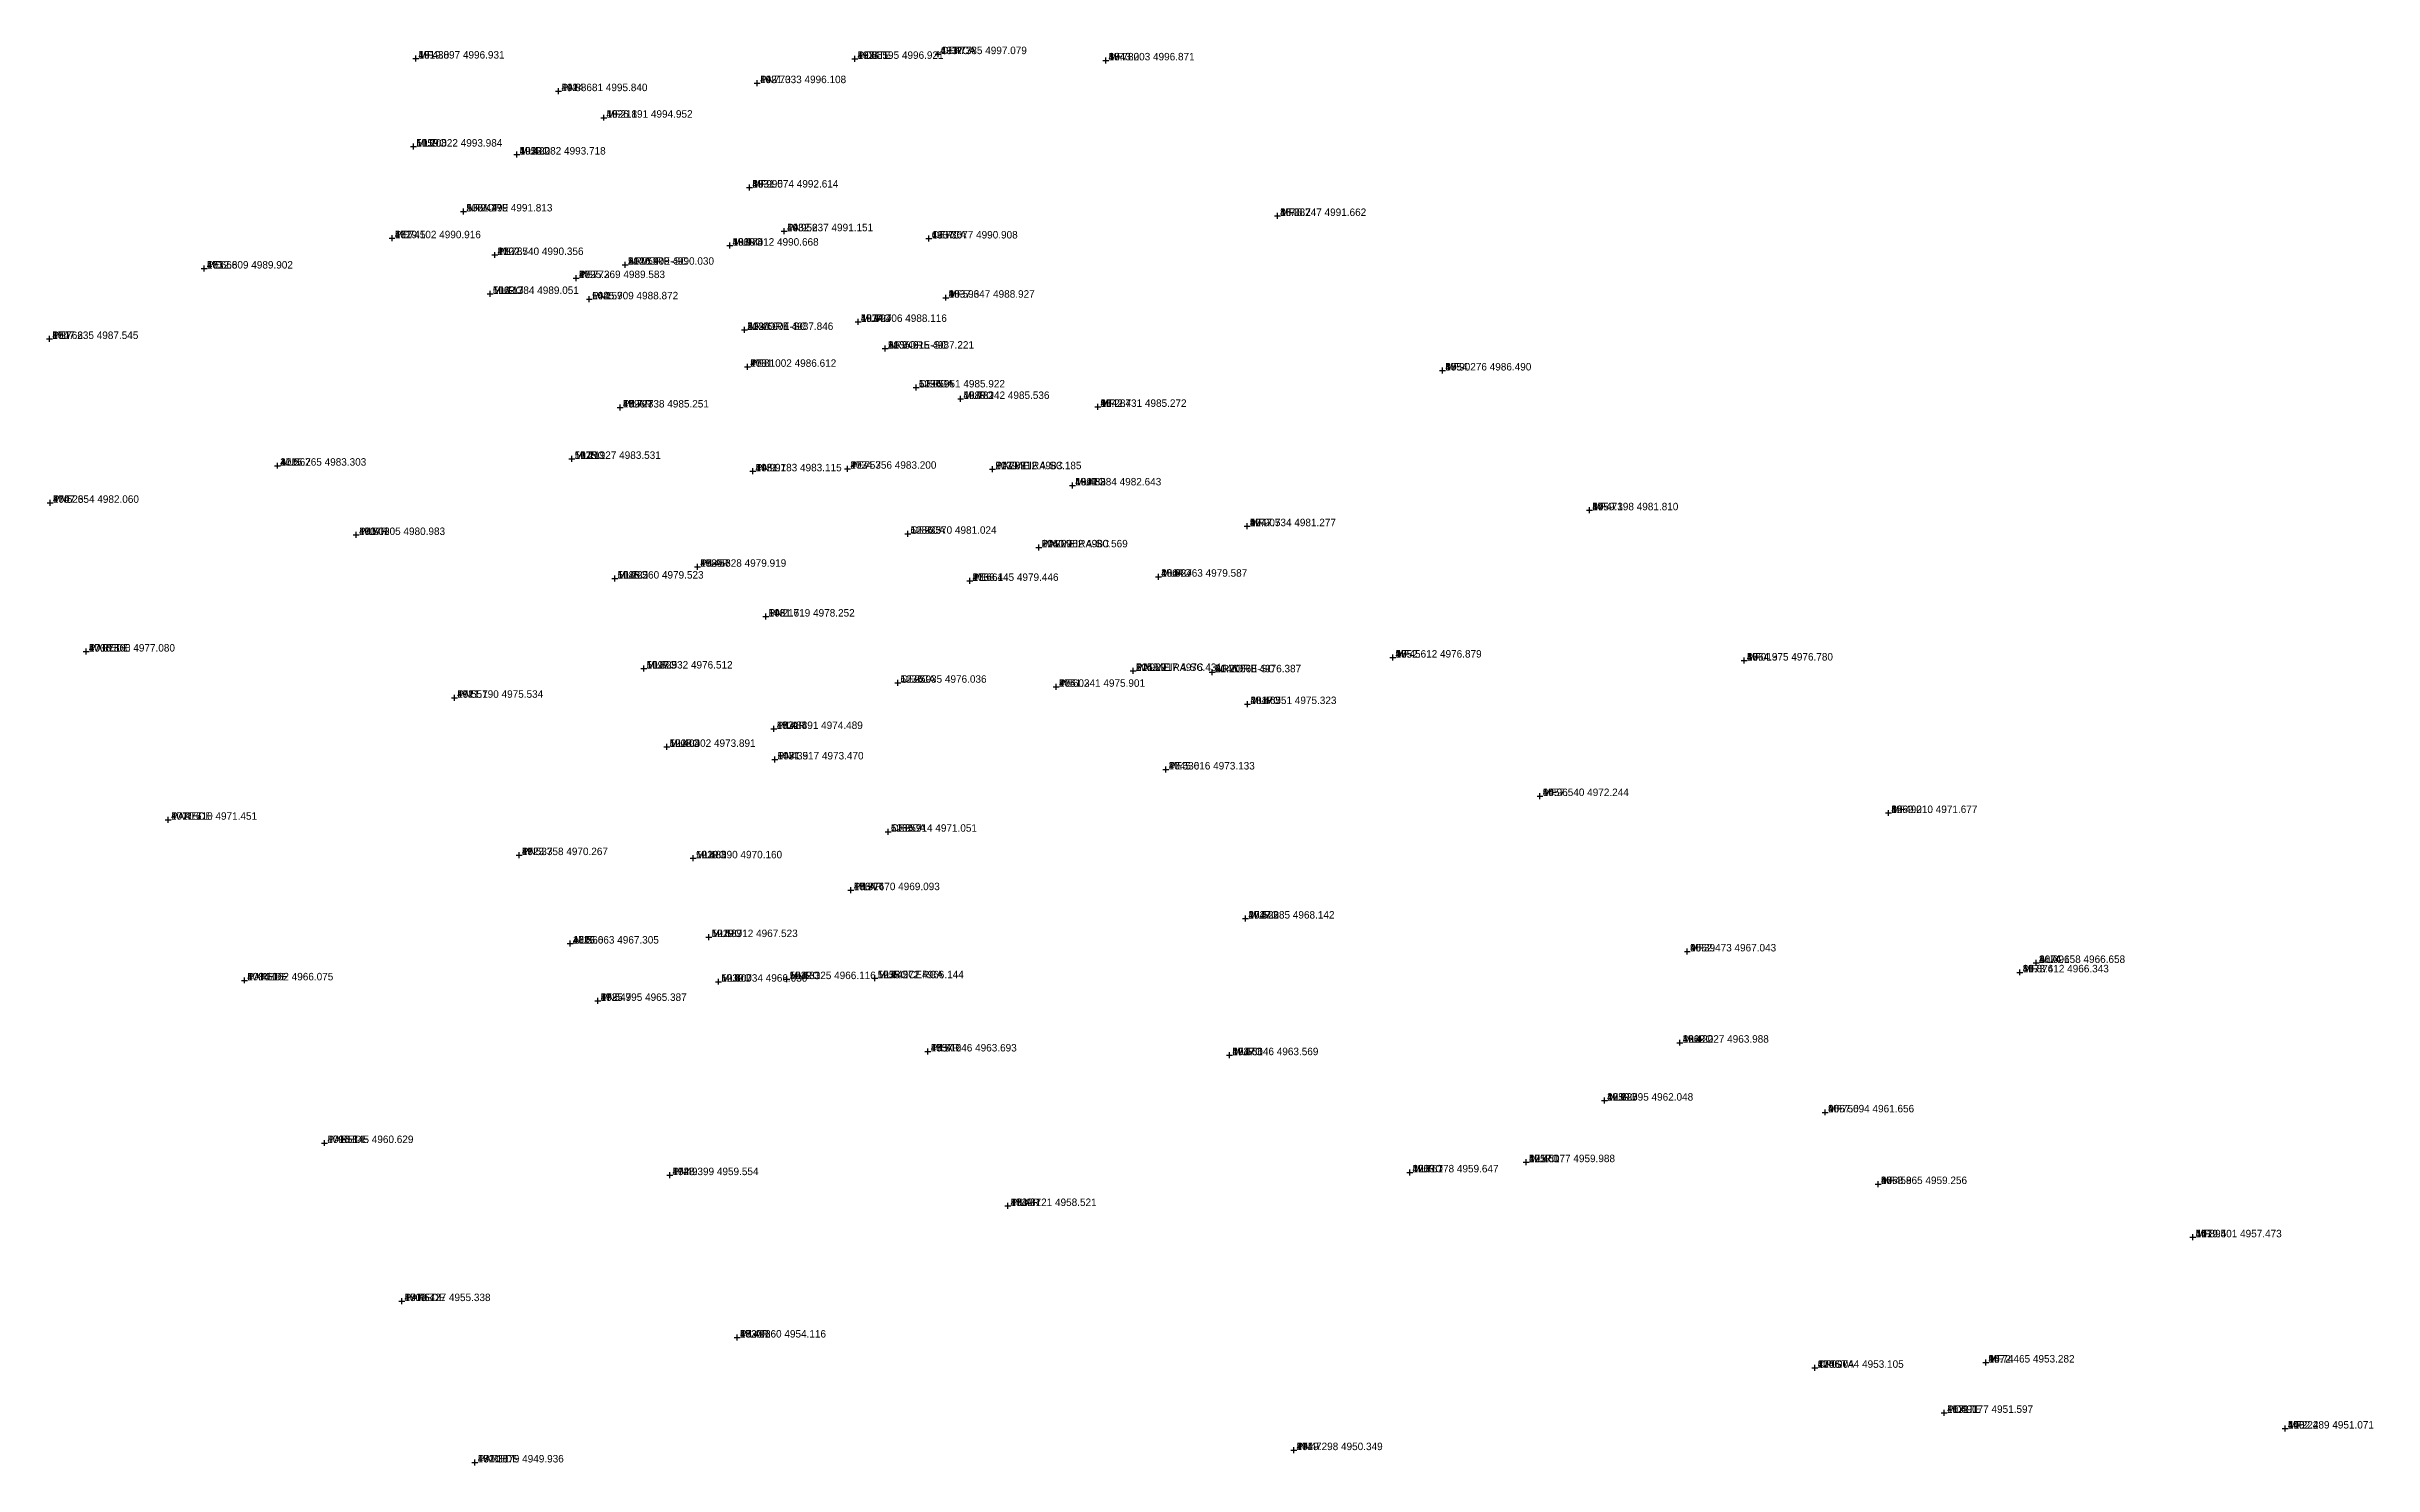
# Model space of a CAD drawing. Extents: x 955 to 1096, y 4914 to 5043.
# Drawn here: x 1007.5 to 1085.4, y 4949.8 to 4997.3 of the extents above; entities that cross this region are included whole.
import ezdxf

# ---------------------------------------------------------------- set-up
doc = ezdxf.new("R2010")
doc.units = 0
doc.linetypes.add('1', pattern=[0])
doc.layers.get('0').update_dxf_attribs({"linetype": '1'})
doc.styles.add('STD', font='txt')

msp = doc.modelspace()

# ---------------------------------------------------------------- texts
at = {"layer": 'CO_ORDS', "color": 3, "style": 'STD'}
for s, p in [(' 1037.385 4997.079', (1037.3846, 4997.0795, 49.4772)), (' 1019.897 4996.931', (1019.8969, 4996.9313, 49.4297)), (' 1034.595 4996.921', (1034.595, 4996.9211, 49.8515)), (' 1043.003 4996.871', (1043.0026, 4996.8709, 48.7821)), (' 1024.681 4995.840', (1024.6809, 4995.84, 49.8856)), (' 1031.333 4996.108', (1031.3335, 4996.1081, 49.7704)), (' 1026.191 4994.952', (1026.1911, 4994.9522, 49.2176)), (' 1019.822 4993.984', (1019.8223, 4993.9838, 50.2081)), (' 1023.282 4993.718', (1023.2815, 4993.7182, 49.4205)), (' 1031.074 4992.614', (1031.0744, 4992.6136, 48.995)), (' 1021.499 4991.813', (1021.4988, 4991.8134, 50.2419)), (' 1048.747 4991.662', (1048.7468, 4991.6625, 48.3817)), (' 1019.102 4990.916', (1019.1022, 4990.916, 47.745)), (' 1032.237 4991.151', (1032.2367, 4991.1506, 49.956)), (' 1037.077 4990.908', (1037.0774, 4990.9081, 49.7358)), (' 1022.540 4990.356', (1022.54, 4990.3557, 47.787)), (' 1030.412 4990.668', (1030.4124, 4990.6683, 48.9748)), (' 1012.809 4989.902', (1012.8095, 4989.9018, 47.6665)), (' 1025.269 4989.583', (1025.269, 4989.5825, 47.7727)), (' 1026.909 4990.030', (1026.9094, 4990.0296, 50.0542)), (' 1022.384 4989.051', (1022.384, 4989.0511, 50.1168)), (' 1025.709 4988.872', (1025.7091, 4988.8723, 50.1586)), (' 1037.647 4988.927', (1037.647, 4988.9268, 48.5931)), (' 1030.904 4987.846', (1030.9038, 4987.8461, 50.46)), (' 1034.706 4988.116', (1034.7059, 4988.1161, 48.994)), (' 1007.635 4987.545', (1007.6347, 4987.5449, 47.7624)), (' 1035.615 4987.221', (1035.6149, 4987.2208, 51.3486)), (' 1031.002 4986.612', (1031.0023, 4986.6121, 47.8102)), (' 1054.276 4986.490', (1054.2759, 4986.4897, 47.9025)), (' 1036.651 4985.922', (1036.6513, 4985.9222, 50.0586)), (' 1038.142 4985.536', (1038.1422, 4985.5365, 48.7325)), (' 1026.738 4985.251', (1026.7384, 4985.2506, 47.7234)), (' 1042.731 4985.272', (1042.7309, 4985.2723, 48.2836)), (' 1015.265 4983.303', (1015.2653, 4983.3031, 47.5671)), (' 1025.127 4983.531', (1025.1273, 4983.5308, 50.2186)), (' 1031.183 4983.115', (1031.1831, 4983.1147, 49.9972)), (' 1034.356 4983.200', (1034.3561, 4983.2002, 47.7573)), (' 1039.212 4983.185', (1039.2122, 4983.1848, 50.7878)), (' 1041.884 4982.643', (1041.8845, 4982.6426, 48.4819)), (' 1007.654 4982.060', (1007.6541, 4982.0595, 47.5227)), (' 1059.198 4981.810', (1059.1984, 4981.8103, 47.4734)), (' 1017.905 4980.983', (1017.9047, 4980.983, 47.5024)), (' 1036.370 4981.024', (1036.3702, 4981.0236, 50.2348)), (' 1047.734 4981.277', (1047.7339, 4981.2769, 47.9051)), (' 1029.328 4979.919', (1029.3276, 4979.9194, 47.4555)), (' 1040.762 4980.569', (1040.762, 4980.5687, 50.7295)), (' 1026.560 4979.523', (1026.56, 4979.5234, 50.2223)), (' 1038.445 4979.446', (1038.4447, 4979.446, 47.6611)), (' 1044.763 4979.587', (1044.7634, 4979.5867, 48.3242)), (' 1031.619 4978.252', (1031.6193, 4978.2516, 50.2169)), (' 1008.860 4977.080', (1008.8604, 4977.0798, 47.3749)), (' 1052.612 4976.879', (1052.612, 4976.8788, 47.4559)), (' 1027.532 4976.512', (1027.5319, 4976.5119, 50.3294)), (' 1036.035 4976.036', (1036.0352, 4976.0362, 50.2594)), (' 1043.917 4976.431', (1043.917, 4976.4312, 50.9275)), (' 1046.568 4976.387', (1046.5683, 4976.3866, 51.2001)), (' 1064.375 4976.780', (1064.3751, 4976.7799, 47.0186)), (' 1021.190 4975.534', (1021.1901, 4975.5335, 47.557)), (' 1041.341 4975.901', (1041.3409, 4975.9013, 47.6021)), (' 1047.751 4975.323', (1047.7506, 4975.3234, 48.4649)), (' 1031.891 4974.489', (1031.8906, 4974.4892, 47.4837)), (' 1028.302 4973.891', (1028.3019, 4973.8908, 50.4039)), (' 1031.917 4973.470', (1031.9167, 4973.4695, 50.4347)), (' 1045.016 4973.133', (1045.0159, 4973.1326, 47.536)), (' 1057.540 4972.244', (1057.54, 4972.2445, 46.9651)), (' 1011.610 4971.451', (1011.6097, 4971.4506, 47.4774)), (' 1069.210 4971.677', (1069.2104, 4971.6766, 46.4897)), (' 1035.714 4971.051', (1035.714, 4971.0507, 50.3589)), (' 1023.358 4970.267', (1023.3583, 4970.2667, 47.5372)), (' 1029.190 4970.160', (1029.19, 4970.1599, 50.4877)), (' 1034.470 4969.093', (1034.4697, 4969.0932, 47.3764)), (' 1029.712 4967.523', (1029.7122, 4967.523, 50.5892)), (' 1047.685 4968.142', (1047.6846, 4968.1416, 47.5216)), (' 1025.063 4967.305', (1025.0626, 4967.3054, 47.5663)), (' 1062.473 4967.043', (1062.4732, 4967.0426, 46.3938)), (' 1014.162 4966.075', (1014.1624, 4966.0746, 47.4595)), (' 1030.034 4966.030', (1030.0344, 4966.03, 50.8068)), (' 1032.325 4966.116', (1032.3253, 4966.1158, 50.6313)), (' 1035.272 4966.144', (1035.2718, 4966.1444, 50.6453)), (' 1073.612 4966.343', (1073.6116, 4966.3427, 45.8741)), (' 1074.158 4966.658', (1074.1579, 4966.6581, 46.0965)), (' 1025.995 4965.387', (1025.9946, 4965.3869, 47.5472)), (' 1037.046 4963.693', (1037.0457, 4963.6933, 47.512)), (' 1047.146 4963.569', (1047.1461, 4963.5693, 47.5555)), (' 1062.227 4963.988', (1062.2269, 4963.9882, 46.4205)), (' 1059.695 4962.048', (1059.695, 4962.0477, 47.3273)), (' 1067.094 4961.656', (1067.0937, 4961.6561, 45.7558)), (' 1016.845 4960.629', (1016.845, 4960.6294, 47.6506)), (' 1057.077 4959.988', (1057.0774, 4959.9879, 47.4508)), (' 1028.399 4959.554', (1028.3995, 4959.5539, 47.4927)), (' 1053.178 4959.647', (1053.1778, 4959.6472, 47.7569)), (' 1068.865 4959.256', (1068.865, 4959.2561, 45.4585)), (' 1039.721 4958.521', (1039.7208, 4958.5214, 47.4313)), (' 1079.401 4957.473', (1079.401, 4957.4733, 44.8949)), (' 1019.427 4955.338', (1019.4268, 4955.3377, 47.467)), (' 1030.660 4954.116', (1030.6596, 4954.1165, 47.4923)), (' 1030.660 4954.116', (1030.6598, 4954.1161, 47.4923)), (' 1066.744 4953.105', (1066.7437, 4953.1051, 47.0903)), (' 1072.465 4953.282', (1072.4645, 4953.2818, 44.7443)), (' 1071.077 4951.597', (1071.0773, 4951.5969, 45.4906)), (' 1049.298 4950.349', (1049.2978, 4950.3488, 47.4721)), (' 1082.489 4951.071', (1082.489, 4951.071, 44.2222)), (' 1021.879 4949.936', (1021.879, 4949.9357, 47.7302))]:
    msp.add_text(s, height=0.25, dxfattribs=at).set_placement(p)
at = {"layer": 'CODE', "color": 3, "style": 'STD'}
for s, p in [(' CERCA', (1037.3846, 4997.0795, 49.4772)), (' MF', (1019.8969, 4996.9313, 49.4297)), (' POSTE', (1034.595, 4996.9211, 49.8515)), (' MF', (1043.0026, 4996.8709, 48.7821)), (' PN', (1024.6809, 4995.84, 49.8856)), (' PN', (1031.3335, 4996.1081, 49.7704)), (' MF', (1026.1911, 4994.9522, 49.2176)), (' MURO', (1019.8223, 4993.9838, 50.2081)), (' MURO', (1023.2815, 4993.7182, 49.4205)), (' MF', (1031.0744, 4992.6136, 48.995)), (' ARVORE', (1021.4988, 4991.8134, 50.2419)), (' MF', (1048.7468, 4991.6625, 48.3817)), (' PE', (1019.1022, 4990.916, 47.745)), (' PN', (1032.2367, 4991.1506, 49.956)), (' CERCA', (1037.0774, 4990.9081, 49.7358)), (' PE', (1022.54, 4990.3557, 47.787)), (' MURO', (1030.4124, 4990.6683, 48.9748)), (' PE', (1012.8095, 4989.9018, 47.6665)), (' PE', (1025.269, 4989.5825, 47.7727)), (' ARVORE-SC', (1026.9094, 4990.0296, 50.0542)), (' MURO', (1022.384, 4989.0511, 50.1168)), (' PN', (1025.7091, 4988.8723, 50.1586)), (' MF', (1037.647, 4988.9268, 48.5931)), (' ARVORE-SC', (1030.9038, 4987.8461, 50.46)), (' MURO', (1034.7059, 4988.1161, 48.994)), (' PE', (1007.6347, 4987.5449, 47.7624)), (' ARVORE-SC', (1035.6149, 4987.2208, 51.3486)), (' PE', (1031.0023, 4986.6121, 47.8102)), (' MF', (1054.2759, 4986.4897, 47.9025)), (' CERCA', (1036.6513, 4985.9222, 50.0586)), (' MURO', (1038.1422, 4985.5365, 48.7325)), (' PILAR', (1026.7384, 4985.2506, 47.7234)), (' MF', (1042.7309, 4985.2723, 48.2836)), (' AUX', (1015.2653, 4983.3031, 47.5671)), (' MURO', (1025.1273, 4983.5308, 50.2186)), (' PN', (1031.1831, 4983.1147, 49.9972)), (' PE', (1034.3561, 4983.2002, 47.7573)), (' PALMEIRA-SC', (1039.2122, 4983.1848, 50.7878)), (' MURO', (1041.8845, 4982.6426, 48.4819)), (' PN', (1007.6541, 4982.0595, 47.5227)), (' MF', (1059.1984, 4981.8103, 47.4734)), (' PILAR', (1017.9047, 4980.983, 47.5024)), (' CERCA', (1036.3702, 4981.0236, 50.2348)), (' MF', (1047.7339, 4981.2769, 47.9051)), (' PILAR', (1029.3276, 4979.9194, 47.4555)), (' PALMEIRA-SC', (1040.762, 4980.5687, 50.7295)), (' MURO', (1026.56, 4979.5234, 50.2223)), (' PE', (1038.4447, 4979.446, 47.6611)), (' MURO', (1044.7634, 4979.5867, 48.3242)), (' PN', (1031.6193, 4978.2516, 50.2169)), (' PAREDE', (1008.8604, 4977.0798, 47.3749)), (' MF', (1052.612, 4976.8788, 47.4559)), (' MURO', (1027.5319, 4976.5119, 50.3294)), (' CERCA', (1036.0352, 4976.0362, 50.2594)), (' PALMEIRA-SC', (1043.917, 4976.4312, 50.9275)), (' ARVORE-SC', (1046.5683, 4976.3866, 51.2001)), (' MF', (1064.3751, 4976.7799, 47.0186)), (' PN', (1021.1901, 4975.5335, 47.557)), (' PE', (1041.3409, 4975.9013, 47.6021)), (' MURO', (1047.7506, 4975.3234, 48.4649)), (' PILAR', (1031.8906, 4974.4892, 47.4837)), (' MURO', (1028.3019, 4973.8908, 50.4039)), (' PN', (1031.9167, 4973.4695, 50.4347)), (' PE', (1045.0159, 4973.1326, 47.536)), (' MF', (1057.54, 4972.2445, 46.9651)), (' PAREDE', (1011.6097, 4971.4506, 47.4774)), (' MF', (1069.2104, 4971.6766, 46.4897)), (' CERCA', (1035.714, 4971.0507, 50.3589)), (' PN', (1023.3583, 4970.2667, 47.5372)), (' MURO', (1029.19, 4970.1599, 50.4877)), (' PILAR', (1034.4697, 4969.0932, 47.3764)), (' MURO', (1029.7122, 4967.523, 50.5892)), (' MURO', (1047.6846, 4968.1416, 47.5216)), (' AUX', (1025.0626, 4967.3054, 47.5663)), (' MF', (1062.4732, 4967.0426, 46.3938)), (' PAREDE', (1014.1624, 4966.0746, 47.4595)), (' MURO', (1030.0344, 4966.03, 50.8068)), (' MURO', (1032.3253, 4966.1158, 50.6313)), (' MUROCERCA', (1035.2718, 4966.1444, 50.6453)), (' MF', (1073.6116, 4966.3427, 45.8741)), (' AUX', (1074.1579, 4966.6581, 46.0965)), (' PN', (1025.9946, 4965.3869, 47.5472)), (' PILAR', (1037.0457, 4963.6933, 47.512)), (' MURO', (1047.1461, 4963.5693, 47.5555)), (' MURO', (1062.2269, 4963.9882, 46.4205)), (' MURO', (1059.695, 4962.0477, 47.3273)), (' MF', (1067.0937, 4961.6561, 45.7558)), (' PAREDE', (1016.845, 4960.6294, 47.6506)), (' MURO', (1057.0774, 4959.9879, 47.4508)), (' PN', (1028.3995, 4959.5539, 47.4927)), (' MURO', (1053.1778, 4959.6472, 47.7569)), (' MF', (1068.865, 4959.2561, 45.4585)), (' PILAR', (1039.7208, 4958.5214, 47.4313)), (' MF', (1079.401, 4957.4733, 44.8949)), (' PAREDE', (1019.4268, 4955.3377, 47.467)), (' PILAR', (1030.6596, 4954.1165, 47.4923)), (' PILAR', (1030.6598, 4954.1161, 47.4923)), (' CRISTA', (1066.7437, 4953.1051, 47.0903)), (' MF', (1072.4645, 4953.2818, 44.7443)), (' POSTE', (1071.0773, 4951.5969, 45.4906)), (' PN', (1049.2978, 4950.3488, 47.4721)), (' MF', (1082.489, 4951.071, 44.2222)), (' PAREDE', (1021.879, 4949.9357, 47.7302))]:
    msp.add_text(s, height=0.25, dxfattribs=at).set_placement(p)
at = {"layer": 'HEIGHT', "color": 3, "style": 'STD'}
for s, p in [(' 49.477', (1037.3846, 4997.0795, 49.4772)), (' 49.430', (1019.8969, 4996.9313, 49.4297)), (' 49.851', (1034.595, 4996.9211, 49.8515)), (' 48.782', (1043.0026, 4996.8709, 48.7821)), (' 49.886', (1024.6809, 4995.84, 49.8856)), (' 49.770', (1031.3335, 4996.1081, 49.7704)), (' 49.218', (1026.1911, 4994.9522, 49.2176)), (' 50.208', (1019.8223, 4993.9838, 50.2081)), (' 49.420', (1023.2815, 4993.7182, 49.4205)), (' 48.995', (1031.0744, 4992.6136, 48.995)), (' 50.242', (1021.4988, 4991.8134, 50.2419)), (' 48.382', (1048.7468, 4991.6625, 48.3817)), (' 47.745', (1019.1022, 4990.916, 47.745)), (' 49.956', (1032.2367, 4991.1506, 49.956)), (' 49.736', (1037.0774, 4990.9081, 49.7358)), (' 47.787', (1022.54, 4990.3557, 47.787)), (' 48.975', (1030.4124, 4990.6683, 48.9748)), (' 47.666', (1012.8095, 4989.9018, 47.6665)), (' 47.773', (1025.269, 4989.5825, 47.7727)), (' 50.054', (1026.9094, 4990.0296, 50.0542)), (' 50.117', (1022.384, 4989.0511, 50.1168)), (' 50.159', (1025.7091, 4988.8723, 50.1586)), (' 48.593', (1037.647, 4988.9268, 48.5931)), (' 50.460', (1030.9038, 4987.8461, 50.46)), (' 48.994', (1034.7059, 4988.1161, 48.994)), (' 47.762', (1007.6347, 4987.5449, 47.7624)), (' 51.349', (1035.6149, 4987.2208, 51.3486)), (' 47.810', (1031.0023, 4986.6121, 47.8102)), (' 47.902', (1054.2759, 4986.4897, 47.9025)), (' 50.059', (1036.6513, 4985.9222, 50.0586)), (' 48.732', (1038.1422, 4985.5365, 48.7325)), (' 47.723', (1026.7384, 4985.2506, 47.7234)), (' 48.284', (1042.7309, 4985.2723, 48.2836)), (' 47.567', (1015.2653, 4983.3031, 47.5671)), (' 50.219', (1025.1273, 4983.5308, 50.2186)), (' 49.997', (1031.1831, 4983.1147, 49.9972)), (' 47.757', (1034.3561, 4983.2002, 47.7573)), (' 50.788', (1039.2122, 4983.1848, 50.7878)), (' 48.482', (1041.8845, 4982.6426, 48.4819)), (' 47.523', (1007.6541, 4982.0595, 47.5227)), (' 47.473', (1059.1984, 4981.8103, 47.4734)), (' 47.502', (1017.9047, 4980.983, 47.5024)), (' 50.235', (1036.3702, 4981.0236, 50.2348)), (' 47.905', (1047.7339, 4981.2769, 47.9051)), (' 47.456', (1029.3276, 4979.9194, 47.4555)), (' 50.729', (1040.762, 4980.5687, 50.7295)), (' 50.222', (1026.56, 4979.5234, 50.2223)), (' 47.661', (1038.4447, 4979.446, 47.6611)), (' 48.324', (1044.7634, 4979.5867, 48.3242)), (' 50.217', (1031.6193, 4978.2516, 50.2169)), (' 47.375', (1008.8604, 4977.0798, 47.3749)), (' 47.456', (1052.612, 4976.8788, 47.4559)), (' 50.329', (1027.5319, 4976.5119, 50.3294)), (' 50.259', (1036.0352, 4976.0362, 50.2594)), (' 50.927', (1043.917, 4976.4312, 50.9275)), (' 51.200', (1046.5683, 4976.3866, 51.2001)), (' 47.019', (1064.3751, 4976.7799, 47.0186)), (' 47.557', (1021.1901, 4975.5335, 47.557)), (' 47.602', (1041.3409, 4975.9013, 47.6021)), (' 48.465', (1047.7506, 4975.3234, 48.4649)), (' 47.484', (1031.8906, 4974.4892, 47.4837)), (' 50.404', (1028.3019, 4973.8908, 50.4039)), (' 50.435', (1031.9167, 4973.4695, 50.4347)), (' 47.536', (1045.0159, 4973.1326, 47.536)), (' 46.965', (1057.54, 4972.2445, 46.9651)), (' 47.477', (1011.6097, 4971.4506, 47.4774)), (' 46.490', (1069.2104, 4971.6766, 46.4897)), (' 50.359', (1035.714, 4971.0507, 50.3589)), (' 47.537', (1023.3583, 4970.2667, 47.5372)), (' 50.488', (1029.19, 4970.1599, 50.4877)), (' 47.376', (1034.4697, 4969.0932, 47.3764)), (' 50.589', (1029.7122, 4967.523, 50.5892)), (' 47.522', (1047.6846, 4968.1416, 47.5216)), (' 47.566', (1025.0626, 4967.3054, 47.5663)), (' 46.394', (1062.4732, 4967.0426, 46.3938)), (' 47.460', (1014.1624, 4966.0746, 47.4595)), (' 50.807', (1030.0344, 4966.03, 50.8068)), (' 50.631', (1032.3253, 4966.1158, 50.6313)), (' 50.645', (1035.2718, 4966.1444, 50.6453)), (' 45.874', (1073.6116, 4966.3427, 45.8741)), (' 46.096', (1074.1579, 4966.6581, 46.0965)), (' 47.547', (1025.9946, 4965.3869, 47.5472)), (' 47.512', (1037.0457, 4963.6933, 47.512)), (' 47.556', (1047.1461, 4963.5693, 47.5555)), (' 46.420', (1062.2269, 4963.9882, 46.4205)), (' 47.327', (1059.695, 4962.0477, 47.3273)), (' 45.756', (1067.0937, 4961.6561, 45.7558)), (' 47.651', (1016.845, 4960.6294, 47.6506)), (' 47.451', (1057.0774, 4959.9879, 47.4508)), (' 47.493', (1028.3995, 4959.5539, 47.4927)), (' 47.757', (1053.1778, 4959.6472, 47.7569)), (' 45.459', (1068.865, 4959.2561, 45.4585)), (' 47.431', (1039.7208, 4958.5214, 47.4313)), (' 44.895', (1079.401, 4957.4733, 44.8949)), (' 47.467', (1019.4268, 4955.3377, 47.467)), (' 47.492', (1030.6596, 4954.1165, 47.4923)), (' 47.492', (1030.6598, 4954.1161, 47.4923)), (' 47.090', (1066.7437, 4953.1051, 47.0903)), (' 44.744', (1072.4645, 4953.2818, 44.7443)), (' 45.491', (1071.0773, 4951.5969, 45.4906)), (' 47.472', (1049.2978, 4950.3488, 47.4721)), (' 44.222', (1082.489, 4951.071, 44.2222)), (' 47.730', (1021.879, 4949.9357, 47.7302))]:
    msp.add_text(s, height=0.25, dxfattribs=at).set_placement(p)
at = {"layer": 'PT_ID', "color": 3, "style": 'STD'}
for s, p in [(' 131', (1037.3846, 4997.0795, 49.4772)), (' 15', (1019.8969, 4996.9313, 49.4297)), (' 137', (1034.595, 4996.9211, 49.8515)), (' 87', (1043.0026, 4996.8709, 48.7821)), (' 141', (1024.6809, 4995.84, 49.8856)), (' 142', (1031.3335, 4996.1081, 49.7704)), (' 16', (1026.1911, 4994.9522, 49.2176)), (' 115', (1019.8223, 4993.9838, 50.2081)), (' 195', (1023.2815, 4993.7182, 49.4205)), (' 89', (1031.0744, 4992.6136, 48.995)), (' 136', (1021.4988, 4991.8134, 50.2419)), (' 86', (1048.7468, 4991.6625, 48.3817)), (' 162', (1019.1022, 4990.916, 47.745)), (' 143', (1032.2367, 4991.1506, 49.956)), (' 130', (1037.0774, 4990.9081, 49.7358)), (' 210', (1022.54, 4990.3557, 47.787)), (' 196', (1030.4124, 4990.6683, 48.9748)), (' 163', (1012.8095, 4989.9018, 47.6665)), (' 209', (1025.269, 4989.5825, 47.7727)), (' 211', (1026.9094, 4990.0296, 50.0542)), (' 116', (1022.384, 4989.0511, 50.1168)), (' 144', (1025.7091, 4988.8723, 50.1586)), (' 90', (1037.647, 4988.9268, 48.5931)), (' 212', (1030.9038, 4987.8461, 50.46)), (' 197', (1034.7059, 4988.1161, 48.994)), (' 164', (1007.6347, 4987.5449, 47.7624)), (' 213', (1035.6149, 4987.2208, 51.3486)), (' 208', (1031.0023, 4986.6121, 47.8102)), (' 85', (1054.2759, 4986.4897, 47.9025)), (' 129', (1036.6513, 4985.9222, 50.0586)), (' 198', (1038.1422, 4985.5365, 48.7325)), (' 189', (1026.7384, 4985.2506, 47.7234)), (' 91', (1042.7309, 4985.2723, 48.2836)), (' 3', (1015.2653, 4983.3031, 47.5671)), (' 117', (1025.1273, 4983.5308, 50.2186)), (' 145', (1031.1831, 4983.1147, 49.9972)), (' 207', (1034.3561, 4983.2002, 47.7573)), (' 217', (1039.2122, 4983.1848, 50.7878)), (' 199', (1041.8845, 4982.6426, 48.4819)), (' 174', (1007.6541, 4982.0595, 47.5227)), (' 84', (1059.1984, 4981.8103, 47.4734)), (' 190', (1017.9047, 4980.983, 47.5024)), (' 128', (1036.3702, 4981.0236, 50.2348)), (' 92', (1047.7339, 4981.2769, 47.9051)), (' 188', (1029.3276, 4979.9194, 47.4555)), (' 216', (1040.762, 4980.5687, 50.7295)), (' 118', (1026.56, 4979.5234, 50.2223)), (' 206', (1038.4447, 4979.446, 47.6611)), (' 200', (1044.7634, 4979.5867, 48.3242)), (' 146', (1031.6193, 4978.2516, 50.2169)), (' 173', (1008.8604, 4977.0798, 47.3749)), (' 93', (1052.612, 4976.8788, 47.4559)), (' 119', (1027.5319, 4976.5119, 50.3294)), (' 127', (1036.0352, 4976.0362, 50.2594)), (' 215', (1043.917, 4976.4312, 50.9275)), (' 214', (1046.5683, 4976.3866, 51.2001)), (' 83', (1064.3751, 4976.7799, 47.0186)), (' 191', (1021.1901, 4975.5335, 47.557)), (' 205', (1041.3409, 4975.9013, 47.6021)), (' 201', (1047.7506, 4975.3234, 48.4649)), (' 187', (1031.8906, 4974.4892, 47.4837)), (' 120', (1028.3019, 4973.8908, 50.4039)), (' 147', (1031.9167, 4973.4695, 50.4347)), (' 204', (1045.0159, 4973.1326, 47.536)), (' 94', (1057.54, 4972.2445, 46.9651)), (' 177', (1011.6097, 4971.4506, 47.4774)), (' 82', (1069.2104, 4971.6766, 46.4897)), (' 126', (1035.714, 4971.0507, 50.3589)), (' 192', (1023.3583, 4970.2667, 47.5372)), (' 121', (1029.19, 4970.1599, 50.4877)), (' 186', (1034.4697, 4969.0932, 47.3764)), (' 122', (1029.7122, 4967.523, 50.5892)), (' 202', (1047.6846, 4968.1416, 47.5216)), (' 161', (1025.0626, 4967.3054, 47.5663)), (' 95', (1062.4732, 4967.0426, 46.3938)), (' 178', (1014.1624, 4966.0746, 47.4595)), (' 123', (1030.0344, 4966.03, 50.8068)), (' 124', (1032.3253, 4966.1158, 50.6313)), (' 125', (1035.2718, 4966.1444, 50.6453)), (' 81', (1073.6116, 4966.3427, 45.8741)), (' 80', (1074.1579, 4966.6581, 46.0965)), (' 193', (1025.9946, 4965.3869, 47.5472)), (' 185', (1037.0457, 4963.6933, 47.512)), (' 203', (1047.1461, 4963.5693, 47.5555)), (' 222', (1062.2269, 4963.9882, 46.4205)), (' 223', (1059.695, 4962.0477, 47.3273)), (' 96', (1067.0937, 4961.6561, 45.7558)), (' 179', (1016.845, 4960.6294, 47.6506)), (' 221', (1057.0774, 4959.9879, 47.4508)), (' 194', (1028.3995, 4959.5539, 47.4927)), (' 220', (1053.1778, 4959.6472, 47.7569)), (' 97', (1068.865, 4959.2561, 45.4585)), (' 184', (1039.7208, 4958.5214, 47.4313)), (' 111', (1079.401, 4957.4733, 44.8949)), (' 180', (1019.4268, 4955.3377, 47.467)), (' 183', (1030.6596, 4954.1165, 47.4923)), (' 182', (1030.6598, 4954.1161, 47.4923)), (' 224', (1066.7437, 4953.1051, 47.0903)), (' 98', (1072.4645, 4953.2818, 44.7443)), (' 113', (1071.0773, 4951.5969, 45.4906)), (' 241', (1049.2978, 4950.3488, 47.4721)), (' 110', (1082.489, 4951.071, 44.2222)), (' 181', (1021.879, 4949.9357, 47.7302))]:
    msp.add_text(s, height=0.25, dxfattribs=at).set_placement(p)

# ---------------------------------------------------------------- blocks, each defined once
blk = doc.blocks.new('CROSS')
at = {"color": 0}
for p, q in [((-50, 0), (50, 0)), ((0, -50), (0, 50))]:
    blk.add_line(p, q, dxfattribs=at)

# ---------------------------------------------------------------- block references
at = {"layer": 'POINT', "color": 2, "xscale": 0.002, "yscale": 0.002, "zscale": 0.002}
for p in [(1019.8969, 4996.9313, 49.4297), (1034.595, 4996.9211, 49.8515), (1037.3846, 4997.0795, 49.4772), (1043.0026, 4996.8709, 48.7821), (1024.6809, 4995.84, 49.8856), (1031.3335, 4996.1081, 49.7704), (1026.1911, 4994.9522, 49.2176), (1019.8223, 4993.9838, 50.2081), (1023.2815, 4993.7182, 49.4205), (1031.0744, 4992.6136, 48.995), (1021.4988, 4991.8134, 50.2419), (1032.2367, 4991.1506, 49.956), (1048.7468, 4991.6625, 48.3817), (1019.1022, 4990.916, 47.745), (1022.54, 4990.3557, 47.787), (1030.4124, 4990.6683, 48.9748), (1037.0774, 4990.9081, 49.7358), (1012.8095, 4989.9018, 47.6665), (1025.269, 4989.5825, 47.7727), (1026.9094, 4990.0296, 50.0542), (1022.384, 4989.0511, 50.1168), (1025.7091, 4988.8723, 50.1586), (1037.647, 4988.9268, 48.5931), (1034.7059, 4988.1161, 48.994), (1007.6347, 4987.5449, 47.7624), (1030.9038, 4987.8461, 50.46), (1035.6149, 4987.2208, 51.3486), (1031.0023, 4986.6121, 47.8102), (1054.2759, 4986.4897, 47.9025), (1036.6513, 4985.9222, 50.0586), (1038.1422, 4985.5365, 48.7325), (1026.7384, 4985.2506, 47.7234), (1042.7309, 4985.2723, 48.2836), (1015.2653, 4983.3031, 47.5671), (1025.1273, 4983.5308, 50.2186), (1034.3561, 4983.2002, 47.7573), (1039.2122, 4983.1848, 50.7878), (1031.1831, 4983.1147, 49.9972), (1041.8845, 4982.6426, 48.4819), (1007.6541, 4982.0595, 47.5227), (1059.1984, 4981.8103, 47.4734), (1017.9047, 4980.983, 47.5024), (1036.3702, 4981.0236, 50.2348), (1047.7339, 4981.2769, 47.9051), (1040.762, 4980.5687, 50.7295), (1026.56, 4979.5234, 50.2223), (1029.3276, 4979.9194, 47.4555), (1038.4447, 4979.446, 47.6611), (1044.7634, 4979.5867, 48.3242), (1031.6193, 4978.2516, 50.2169), (1008.8604, 4977.0798, 47.3749), (1027.5319, 4976.5119, 50.3294), (1043.917, 4976.4312, 50.9275), (1046.5683, 4976.3866, 51.2001), (1052.612, 4976.8788, 47.4559), (1064.3751, 4976.7799, 47.0186), (1021.1901, 4975.5335, 47.557), (1036.0352, 4976.0362, 50.2594), (1041.3409, 4975.9013, 47.6021), (1047.7506, 4975.3234, 48.4649), (1028.3019, 4973.8908, 50.4039), (1031.8906, 4974.4892, 47.4837), (1031.9167, 4973.4695, 50.4347), (1045.0159, 4973.1326, 47.536), (1057.54, 4972.2445, 46.9651), (1069.2104, 4971.6766, 46.4897), (1011.6097, 4971.4506, 47.4774), (1035.714, 4971.0507, 50.3589), (1023.3583, 4970.2667, 47.5372), (1029.19, 4970.1599, 50.4877), (1034.4697, 4969.0932, 47.3764), (1047.6846, 4968.1416, 47.5216), (1025.0626, 4967.3054, 47.5663), (1029.7122, 4967.523, 50.5892), (1062.4732, 4967.0426, 46.3938), (1014.1624, 4966.0746, 47.4595), (1032.3253, 4966.1158, 50.6313), (1035.2718, 4966.1444, 50.6453), (1073.6116, 4966.3427, 45.8741), (1074.1579, 4966.6581, 46.0965), (1025.9946, 4965.3869, 47.5472), (1030.0344, 4966.03, 50.8068), (1062.2269, 4963.9882, 46.4205), (1037.0457, 4963.6933, 47.512), (1047.1461, 4963.5693, 47.5555), (1059.695, 4962.0477, 47.3273), (1067.0937, 4961.6561, 45.7558), (1016.845, 4960.6294, 47.6506), (1057.0774, 4959.9879, 47.4508), (1028.3995, 4959.5539, 47.4927), (1053.1778, 4959.6472, 47.7569), (1068.865, 4959.2561, 45.4585), (1039.7208, 4958.5214, 47.4313), (1079.401, 4957.4733, 44.8949), (1019.4268, 4955.3377, 47.467), (1030.6596, 4954.1165, 47.4923), (1030.6598, 4954.1161, 47.4923), (1066.7437, 4953.1051, 47.0903), (1072.4645, 4953.2818, 44.7443), (1071.0773, 4951.5969, 45.4906), (1082.489, 4951.071, 44.2222), (1021.879, 4949.9357, 47.7302), (1049.2978, 4950.3488, 47.4721)]:
    msp.add_blockref('CROSS', p, dxfattribs=at)

msp.set_redraw_order([(e.dxf.handle, doc.entitydb.next_handle()) for e in msp.query("TEXT MTEXT ATTDEF DIMENSION ARC_DIMENSION")])  # texts and dimensions are drawn at this point

doc.saveas('drawing.dxf')
